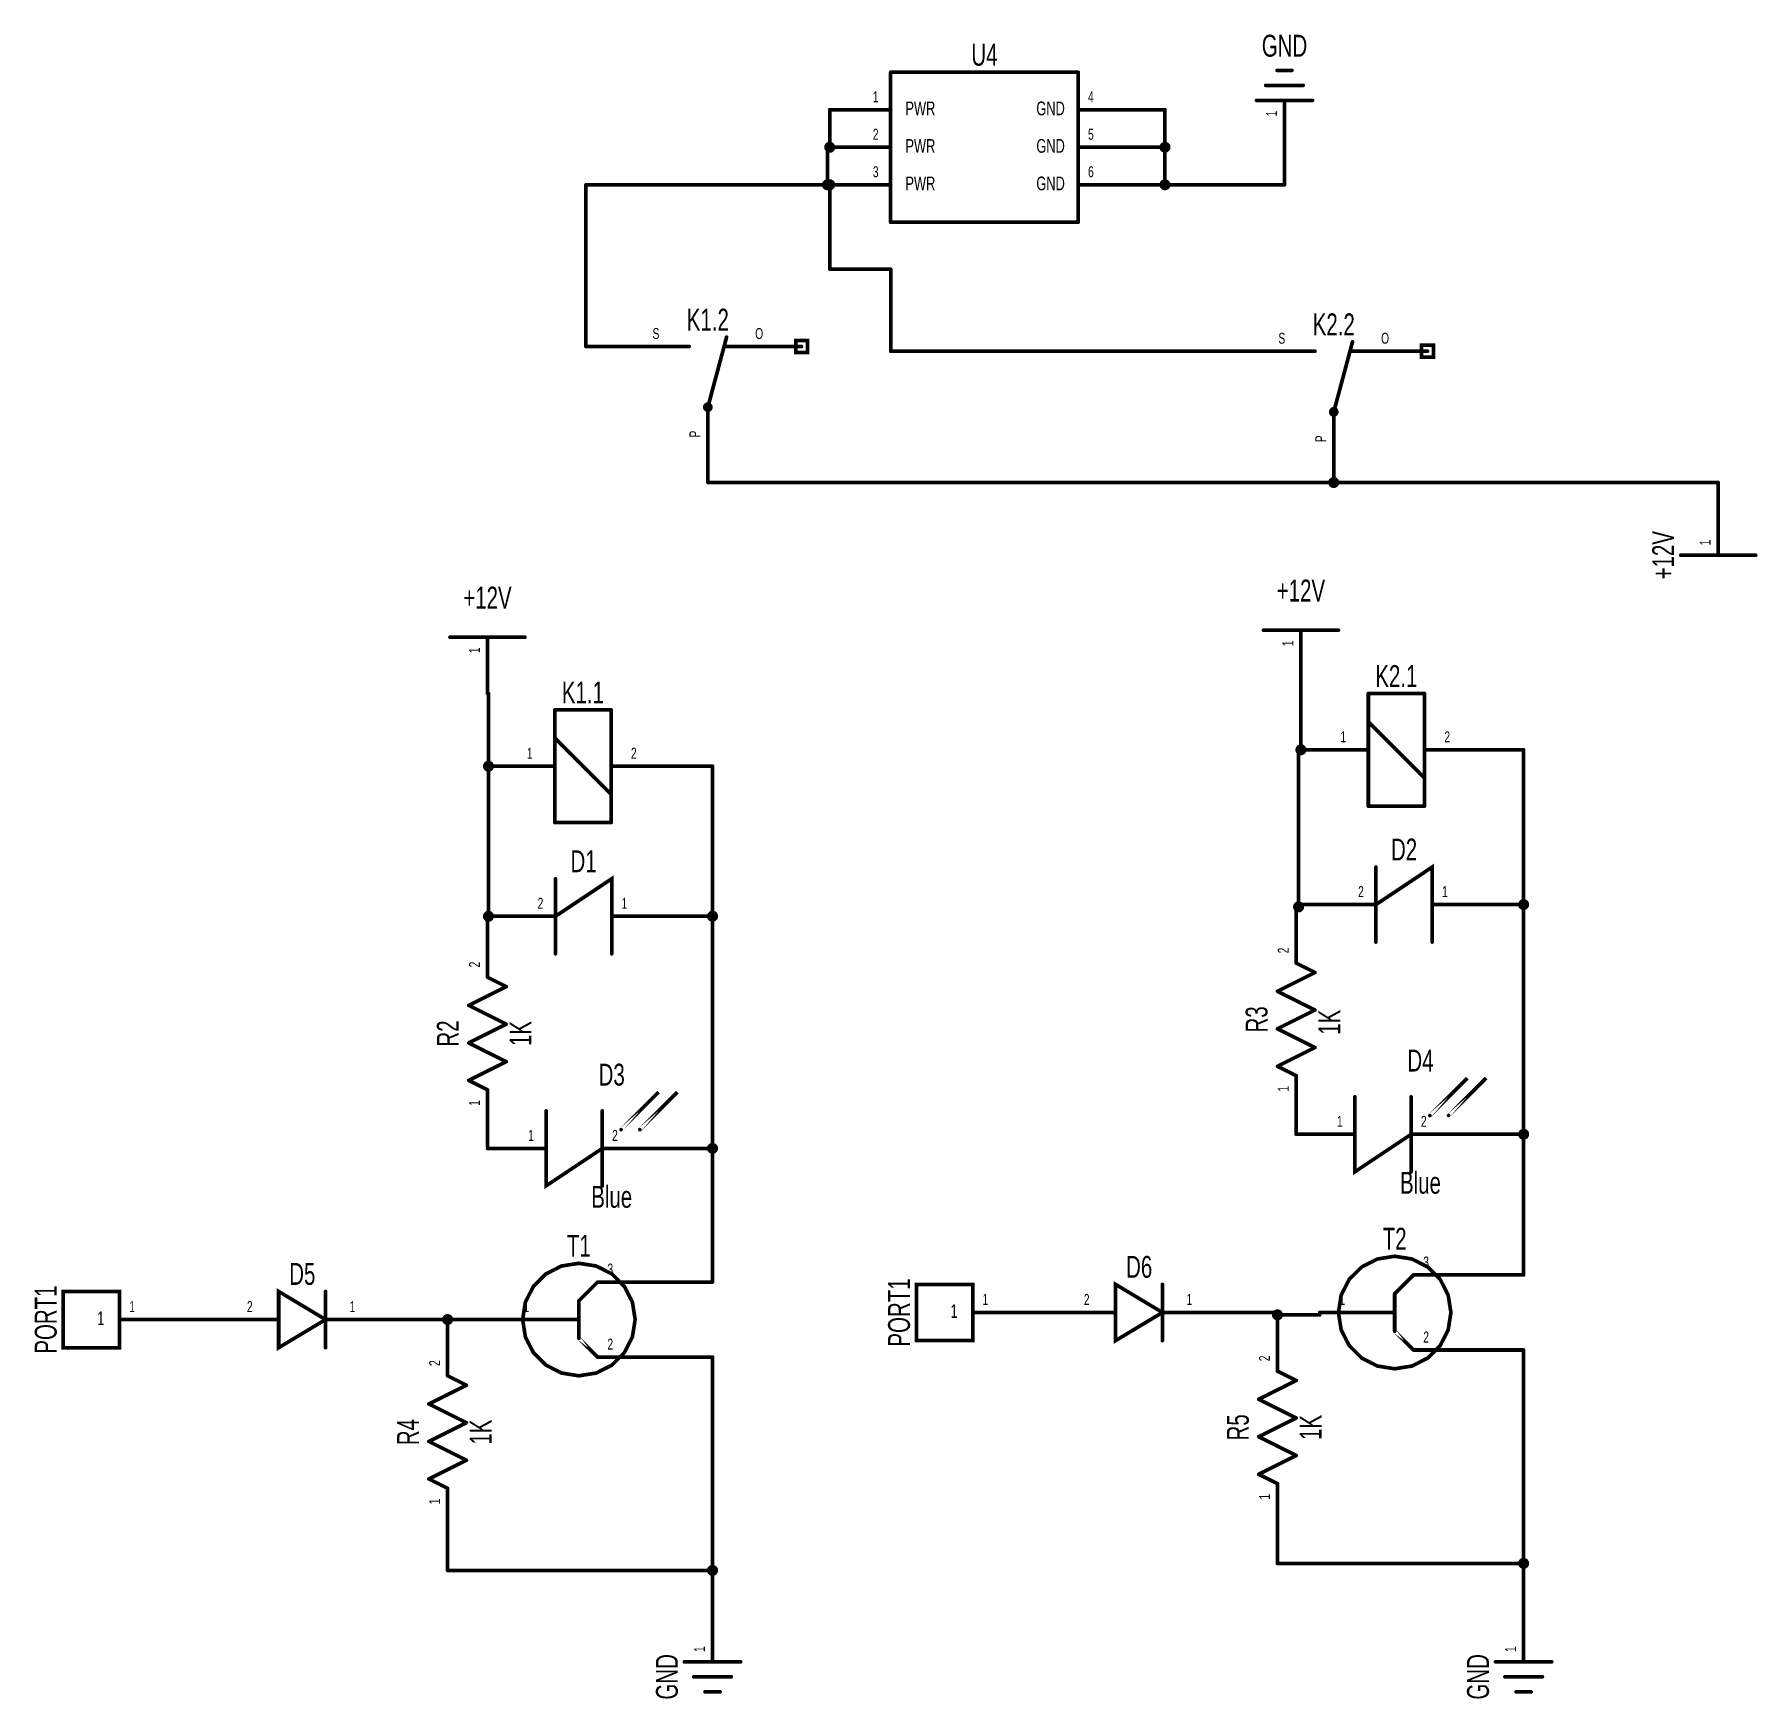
# Model space of a CAD drawing. Extents: x -3.3 to 8.2, y -1.8 to 6.3.
# Drawn here: x -0.077 to 4.518, y 0.001 to 4.438 of the extents above; entities that cross this region are included whole.
import ezdxf
from ezdxf.enums import TextEntityAlignment as Align

# ---------------------------------------------------------------- set-up
doc = ezdxf.new("R2010")
doc.units = 0
for name, color, linetype in [('Element', 253, 'CONTINUOUS'), ('Net', 50, 'CONTINUOUS'), ('Pin', 50, 'CONTINUOUS')]:
    doc.layers.add(name, color=color, linetype=linetype)

msp = doc.modelspace()

# ---------------------------------------------------------------- texts
at = {"layer": 'Element', "width": 0.7}
for s, p in [('U4', (2.4563, 4.337)), ('GND', (3.2565, 4.361)), ('K1.2', (1.7188, 3.6307)), ('K2.2', (3.3878, 3.6182)), ('+12V', (1.1312, 2.8896)), ('+12V', (3.3002, 2.9084)), ('K2.1', (3.5547, 2.6805)), ('K1.1', (1.3858, 2.6368)), ('D1', (1.3875, 2.1867)), ('D2', (3.5753, 2.218)), ('D4', (3.619, 1.6554)), ('D3', (1.4625, 1.6179)), ('T2', (3.5502, 1.1804)), ('T1', (1.375, 1.1616)), ('D5', (0.6375, 1.0866)), ('D6', (2.8689, 1.1054))]:
    msp.add_text(s, height=0.0583, dxfattribs=at).set_placement(p, align=Align.BOTTOM_CENTER)
for s, p in [('+12V', (4.3128, 3.0493)), ('R3', (3.2287, 1.8118)), ('R2', (1.0722, 1.7742)), ('PORT1', (2.2752, 1.0304)), ('PORT1', (0, 1.0116)), ('R4', (0.9659, 0.7116)), ('R5', (3.1787, 0.7241)), ('GND', (1.6563, 0.0591)), ('GND', (3.819, 0.0591))]:
    msp.add_text(s, height=0.0583, rotation=90, dxfattribs=at).set_placement(p, align=Align.BOTTOM_CENTER)
for s, p in [('1K', (1.1903, 1.7742)), ('1K ', (3.3468, 1.8118)), ('1K', (1.084, 0.7116)), ('1K', (3.2968, 0.7241))]:
    msp.add_text(s, height=0.0583, rotation=90, dxfattribs=at).set_placement(p, align=Align.TOP_CENTER)
for p in [(3.619, 1.4054), (1.4625, 1.3679)]:
    msp.add_text('Blue', height=0.0583, dxfattribs=at).set_placement(p, align=Align.TOP_CENTER)
at = {"layer": 'Pin', "width": 0.7}
for s, height, p in [('1', 0.0292, (2.1588, 4.2862)), ('4', 0.0292, (2.7326, 4.2862)), ('PWR', 0.0365, (2.2457, 4.2588)), ('GND', 0.0365, (2.5948, 4.2588)), ('2', 0.0292, (2.1588, 4.1862)), ('5', 0.0292, (2.7326, 4.1862)), ('PWR', 0.0365, (2.2457, 4.1588)), ('GND', 0.0365, (2.5948, 4.1588)), ('3', 0.0292, (2.1588, 4.0862)), ('PWR', 0.0365, (2.2457, 4.0588)), ('GND', 0.0365, (2.5948, 4.0588)), ('6', 0.0292, (2.7326, 4.0862)), ('S', 0.0292, (1.5713, 3.6549)), ('O', 0.0292, (1.8451, 3.6549)), ('S', 0.0292, (3.2402, 3.6424)), ('O', 0.0292, (3.514, 3.6424)), ('1', 0.0292, (3.4054, 2.5798)), ('2', 0.0292, (3.6828, 2.5798)), ('1', 0.0292, (1.2364, 2.536)), ('2', 0.0292, (1.5138, 2.536)), ('2', 0.0292, (3.4527, 2.1672)), ('1', 0.0292, (3.6765, 2.1672)), ('2', 0.0292, (1.265, 2.136)), ('1', 0.0292, (1.4888, 2.136)), ('1', 0.0292, (1.2399, 1.5171)), ('2', 0.0292, (1.4637, 1.5171)), ('1', 0.0292, (3.3964, 1.5546)), ('2', 0.0292, (3.6202, 1.5546)), ('3', 0.0292, (1.4512, 1.1608)), ('3', 0.0292, (3.6265, 1.1796)), ('1', 0.0292, (0.1761, 1.0608)), ('2', 0.0292, (0.4899, 1.0608)), ('1', 0.0292, (0.7637, 1.0608)), ('1', 0.0292, (1.2274, 1.0608)), ('1', 0.0292, (2.4514, 1.0796)), ('2', 0.0292, (2.7214, 1.0796)), ('1', 0.0292, (2.9952, 1.0796)), ('1', 0.0292, (3.4026, 1.0796)), ('1', 0.0365, (0.0908, 1.0335)), ('1', 0.0365, (2.3661, 1.0523)), ('2', 0.0292, (3.6265, 0.9796)), ('2', 0.0292, (1.4512, 0.9608))]:
    msp.add_text(s, height=height, dxfattribs=at).set_placement(p, align=Align.TOP_LEFT)
for s, p in [('1', (3.2072, 4.2193)), ('P', (1.6696, 3.363)), ('P', (3.3385, 3.3505)), ('1', (4.3636, 3.0756)), ('1', (3.251, 2.8067)), ('1', (1.082, 2.7879)), ('2', (3.2385, 1.988)), ('2', (1.082, 1.9505)), ('1', (3.2385, 1.6191)), ('1', (1.082, 1.5816)), ('2', (0.9758, 0.8879)), ('2', (3.1885, 0.9004)), ('1', (0.9758, 0.519)), ('1', (3.1885, 0.5315)), ('1', (1.6821, 0.1253)), ('1', (3.8448, 0.1253))]:
    msp.add_text(s, height=0.0292, rotation=90, dxfattribs=at).set_placement(p, align=Align.TOP_LEFT)

# ---------------------------------------------------------------- linework, layer by layer
at = {"layer": 'Element', "linetype": 'CONTINUOUS'}
for points, const_width in [([(2.2063, 4.337), (2.2063, 3.937)], 0.0098), ([(2.7063, 4.337), (2.2063, 4.337)], 0.0098), ([(2.7063, 3.937), (2.7063, 4.337)], 0.0098), ([(3.2765, 4.342), (3.2365, 4.342)], 0.0098), ([(3.3065, 4.302), (3.2065, 4.302)], 0.0098), ([(3.3315, 4.262), (3.1815, 4.262)], 0.0098), ([(2.2063, 3.937), (2.7063, 3.937)], 0.0098), ([(1.7188, 3.4439), (1.7688, 3.6307)], 0.01), ([(1.6688, 3.6057), (1.6188, 3.6057)], 0.0098), ([(1.7688, 3.6057), (1.8188, 3.6057)], 0.0098), ([(3.3378, 3.5932), (3.2878, 3.5932)], 0.0098), ([(3.3878, 3.4314), (3.4378, 3.6182)], 0.01), ([(3.4378, 3.5932), (3.4878, 3.5932)], 0.0098), ([(1.7138, 3.4439), (1.7141, 3.4424), (1.7148, 3.441), (1.7159, 3.4399), (1.7173, 3.4392), (1.7188, 3.4389), (1.7204, 3.4392), (1.7218, 3.4399), (1.7229, 3.441), (1.7236, 3.4424), (1.7238, 3.4439), (1.7236, 3.4455), (1.7229, 3.4469), (1.7218, 3.448), (1.7204, 3.4487), (1.7188, 3.4489), (1.7173, 3.4487), (1.7159, 3.448), (1.7148, 3.4469), (1.7141, 3.4455), (1.7138, 3.4439)], 0.016), ([(1.7188, 3.4439), (1.7188, 3.3939)], 0.01), ([(3.3828, 3.4314), (3.383, 3.4299), (3.3837, 3.4285), (3.3848, 3.4274), (3.3862, 3.4267), (3.3878, 3.4264), (3.3893, 3.4267), (3.3907, 3.4274), (3.3918, 3.4285), (3.3925, 3.4299), (3.3928, 3.4314), (3.3925, 3.433), (3.3918, 3.4344), (3.3907, 3.4355), (3.3893, 3.4362), (3.3878, 3.4364), (3.3862, 3.4362), (3.3848, 3.4355), (3.3837, 3.4344), (3.383, 3.433), (3.3828, 3.4314)], 0.016), ([(3.3878, 3.4314), (3.3878, 3.3814)], 0.01), ([(4.5128, 3.0493), (4.3128, 3.0493)], 0.0098), ([(3.2002, 2.8493), (3.4002, 2.8493)], 0.0098), ([(1.0312, 2.8306), (1.2312, 2.8306)], 0.0098), ([(3.6299, 2.6805), (3.4799, 2.6805)], 0.01), ([(3.4799, 2.6805), (3.4799, 2.6055)], 0.01), ([(3.6299, 2.5305), (3.6299, 2.6805)], 0.01), ([(1.461, 2.6368), (1.311, 2.6368)], 0.01), ([(1.311, 2.6368), (1.311, 2.5618)], 0.01), ([(1.461, 2.4868), (1.461, 2.6368)], 0.01), ([(3.6299, 2.4555), (3.4799, 2.6055)], 0.01), ([(3.4799, 2.6055), (3.4799, 2.5305)], 0.01), ([(1.461, 2.4118), (1.311, 2.5618)], 0.01), ([(1.311, 2.5618), (1.311, 2.4868)], 0.01), ([(3.4549, 2.5305), (3.4799, 2.5305)], 0.01), ([(3.4799, 2.5305), (3.4799, 2.3805)], 0.01), ([(3.6549, 2.5305), (3.6299, 2.5305)], 0.01), ([(3.6299, 2.4555), (3.6299, 2.5305)], 0.01), ([(1.286, 2.4868), (1.311, 2.4868)], 0.01), ([(1.311, 2.4868), (1.311, 2.3368)], 0.01), ([(1.486, 2.4868), (1.461, 2.4868)], 0.01), ([(1.461, 2.4118), (1.461, 2.4868)], 0.01), ([(3.6299, 2.3805), (3.6299, 2.4555)], 0.01), ([(1.461, 2.3368), (1.461, 2.4118)], 0.01), ([(3.4799, 2.3805), (3.6299, 2.3805)], 0.01), ([(1.311, 2.3368), (1.461, 2.3368)], 0.01), ([(3.6503, 2.018), (3.6503, 2.218), (3.5003, 2.118), (3.5003, 2.118)], 0.0098), ([(3.5003, 2.218), (3.5003, 2.018)], 0.0098), ([(1.4625, 1.9867), (1.4625, 2.1867), (1.3125, 2.0867), (1.3125, 2.0867)], 0.0098), ([(1.3125, 2.1867), (1.3125, 1.9867)], 0.0098), ([(3.2377, 1.8868), (3.3377, 1.9368)], 0.0098), ([(3.3377, 1.9368), (3.2877, 1.9618)], 0.0098), ([(1.0812, 1.8492), (1.1812, 1.8992)], 0.0098), ([(1.1812, 1.8992), (1.1312, 1.9242)], 0.0098), ([(3.3377, 1.8368), (3.2377, 1.8868)], 0.0098), ([(1.1812, 1.7992), (1.0812, 1.8492)], 0.0098), ([(3.2377, 1.7868), (3.3377, 1.8368)], 0.0098), ([(1.0812, 1.7492), (1.1812, 1.7992)], 0.0098), ([(1.1812, 1.6992), (1.0812, 1.7492)], 0.0098), ([(3.3377, 1.7368), (3.2377, 1.7868)], 0.0098), ([(1.0812, 1.6492), (1.1812, 1.6992)], 0.0098), ([(3.2377, 1.6868), (3.3377, 1.7368)], 0.0098), ([(1.1312, 1.6242), (1.0812, 1.6492)], 0.0098), ([(3.2877, 1.6618), (3.2377, 1.6868)], 0.0098), ([(3.644, 1.5554), (3.744, 1.6554), (3.644, 1.5554)], 0.0098), ([(3.694, 1.5554), (3.794, 1.6554), (3.694, 1.5554)], 0.0098), ([(1.4875, 1.5179), (1.5875, 1.6179), (1.4875, 1.5179)], 0.0098), ([(1.5375, 1.5179), (1.6375, 1.6179), (1.5375, 1.5179)], 0.0098), ([(3.444, 1.6054), (3.444, 1.4054), (3.594, 1.5054), (3.594, 1.5054)], 0.0098), ([(3.594, 1.6054), (3.594, 1.4054)], 0.0098), ([(1.2875, 1.5679), (1.2875, 1.3679), (1.4375, 1.4679), (1.4375, 1.4679)], 0.0098), ([(1.4375, 1.5679), (1.4375, 1.3679)], 0.0098), ([(1.225, 1.0116), (1.2323, 0.9653), (1.2536, 0.9235), (1.2868, 0.8903), (1.3286, 0.869), (1.375, 0.8616), (1.4213, 0.869), (1.4632, 0.8903), (1.4963, 0.9235), (1.5177, 0.9653), (1.525, 1.0116), (1.5177, 1.058), (1.4963, 1.0998), (1.4632, 1.133), (1.4213, 1.1543), (1.375, 1.1616), (1.3286, 1.1543), (1.2868, 1.133), (1.2536, 1.0998), (1.2323, 1.058), (1.225, 1.0116)], 0.0098), ([(3.4002, 1.0304), (3.4076, 0.984), (3.4289, 0.9422), (3.4621, 0.909), (3.5039, 0.8877), (3.5502, 0.8804), (3.5966, 0.8877), (3.6384, 0.909), (3.6716, 0.9422), (3.6929, 0.984), (3.7002, 1.0304), (3.6929, 1.0767), (3.6716, 1.1186), (3.6384, 1.1517), (3.5966, 1.173), (3.5502, 1.1804), (3.5039, 1.173), (3.4621, 1.1517), (3.4289, 1.1186), (3.4076, 1.0767), (3.4002, 1.0304)], 0.0098), ([(1.375, 1.0616), (1.425, 1.1116)], 0.0098), ([(2.4251, 1.1054), (2.2752, 1.1054), (2.2752, 0.9554), (2.4251, 0.9554), (2.4251, 1.1054)], 0.0098), ([(2.9309, 1.0304), (2.8059, 1.1054), (2.8059, 0.9554), (2.9309, 1.0304)], 0.0098), ([(2.9309, 0.9554), (2.9309, 1.1054)], 0.0098), ([(3.5502, 1.0804), (3.6002, 1.1304)], 0.0098), ([(0.1499, 1.0866), (0, 1.0866), (0, 0.9366), (0.1499, 0.9366), (0.1499, 1.0866)], 0.0098), ([(0.6995, 1.0116), (0.5745, 1.0866), (0.5745, 0.9366), (0.6995, 1.0116)], 0.0098), ([(0.6995, 0.9366), (0.6995, 1.0866)], 0.0098), ([(1.375, 1.0616), (1.375, 0.9616)], 0.0098), ([(3.5502, 1.0804), (3.5502, 0.9804)], 0.0098), ([(0.5375, 1.0116), (0.5745, 1.0116)], 0.0098), ([(0.6995, 1.0116), (0.7375, 1.0116)], 0.0098), ([(1.275, 1.0116), (1.375, 1.0116)], 0.0098), ([(2.7689, 1.0304), (2.8059, 1.0304)], 0.0098), ([(2.9309, 1.0304), (2.9689, 1.0304)], 0.0098), ([(3.4502, 1.0304), (3.5502, 1.0304)], 0.0098), ([(1.375, 0.9616), (1.425, 0.9116), (1.375, 0.9616)], 0.0098), ([(3.5502, 0.9804), (3.6002, 0.9304), (3.5502, 0.9804)], 0.0098), ([(3.2877, 0.8491), (3.2377, 0.8741)], 0.0098), ([(0.975, 0.7866), (1.075, 0.8366)], 0.0098), ([(1.075, 0.8366), (1.025, 0.8616)], 0.0098), ([(3.1877, 0.7991), (3.2877, 0.8491)], 0.0098), ([(1.075, 0.7366), (0.975, 0.7866)], 0.0098), ([(3.2877, 0.7491), (3.1877, 0.7991)], 0.0098), ([(0.975, 0.6866), (1.075, 0.7366)], 0.0098), ([(3.1877, 0.6991), (3.2877, 0.7491)], 0.0098), ([(1.075, 0.6366), (0.975, 0.6866)], 0.0098), ([(3.2877, 0.6491), (3.1877, 0.6991)], 0.0098), ([(3.1877, 0.5991), (3.2877, 0.6491)], 0.0098), ([(0.975, 0.5866), (1.075, 0.6366)], 0.0098), ([(3.2377, 0.5741), (3.1877, 0.5991)], 0.0098), ([(1.025, 0.5616), (0.975, 0.5866)], 0.0098), ([(1.6563, 0.0991), (1.8063, 0.0991)], 0.0098), ([(3.819, 0.0991), (3.969, 0.0991)], 0.0098), ([(1.6813, 0.0591), (1.7813, 0.0591)], 0.0098), ([(3.844, 0.0591), (3.944, 0.0591)], 0.0098), ([(1.7113, 0.0191), (1.7513, 0.0191)], 0.0098), ([(3.874, 0.0191), (3.914, 0.0191)], 0.0098)]:
    msp.add_lwpolyline(points, dxfattribs=dict(at, const_width=const_width))
for points, const_width in [([(2.2039, 4.337, 1), (2.2088, 4.337, 1), (2.2039, 4.337, 1)], 0.0049), ([(2.2039, 4.337, 1), (2.2088, 4.337, 1), (2.2039, 4.337, 1)], 0.0049), ([(2.7039, 4.337, 1), (2.7088, 4.337, 1), (2.7039, 4.337, 1)], 0.0049), ([(2.7039, 4.337, 1), (2.7088, 4.337, 1), (2.7039, 4.337, 1)], 0.0049), ([(3.234, 4.342, 1), (3.2389, 4.342, 1), (3.234, 4.342, 1)], 0.0049), ([(3.274, 4.342, 1), (3.2789, 4.342, 1), (3.274, 4.342, 1)], 0.0049), ([(3.204, 4.302, 1), (3.2089, 4.302, 1), (3.204, 4.302, 1)], 0.0049), ([(3.304, 4.302, 1), (3.3089, 4.302, 1), (3.304, 4.302, 1)], 0.0049), ([(3.179, 4.262, 1), (3.1839, 4.262, 1), (3.179, 4.262, 1)], 0.0049), ([(3.329, 4.262, 1), (3.3339, 4.262, 1), (3.329, 4.262, 1)], 0.0049), ([(2.2039, 3.937, 1), (2.2088, 3.937, 1), (2.2039, 3.937, 1)], 0.0049), ([(2.2039, 3.937, 1), (2.2088, 3.937, 1), (2.2039, 3.937, 1)], 0.0049), ([(2.7039, 3.937, 1), (2.7088, 3.937, 1), (2.7039, 3.937, 1)], 0.0049), ([(2.7039, 3.937, 1), (2.7088, 3.937, 1), (2.7039, 3.937, 1)], 0.0049), ([(1.7663, 3.6307, 1), (1.7713, 3.6307, 1), (1.7663, 3.6307, 1)], 0.005), ([(1.6164, 3.6057, 1), (1.6213, 3.6057, 1), (1.6164, 3.6057, 1)], 0.0049), ([(1.6664, 3.6057, 1), (1.6713, 3.6057, 1), (1.6664, 3.6057, 1)], 0.0049), ([(1.7664, 3.6057, 1), (1.7713, 3.6057, 1), (1.7664, 3.6057, 1)], 0.0049), ([(1.8164, 3.6057, 1), (1.8213, 3.6057, 1), (1.8164, 3.6057, 1)], 0.0049), ([(3.2853, 3.5932, 1), (3.2902, 3.5932, 1), (3.2853, 3.5932, 1)], 0.0049), ([(3.3353, 3.5932, 1), (3.3402, 3.5932, 1), (3.3353, 3.5932, 1)], 0.0049), ([(3.4353, 3.6182, 1), (3.4403, 3.6182, 1), (3.4353, 3.6182, 1)], 0.005), ([(3.4353, 3.5932, 1), (3.4402, 3.5932, 1), (3.4353, 3.5932, 1)], 0.0049), ([(3.4853, 3.5932, 1), (3.4902, 3.5932, 1), (3.4853, 3.5932, 1)], 0.0049), ([(1.7098, 3.4439, 1), (1.7178, 3.4439, 1), (1.7098, 3.4439, 1)], 0.008), ([(1.7163, 3.4439, 1), (1.7213, 3.4439, 1), (1.7163, 3.4439, 1)], 0.005), ([(1.7163, 3.4439, 1), (1.7213, 3.4439, 1), (1.7163, 3.4439, 1)], 0.005), ([(3.3788, 3.4314, 1), (3.3868, 3.4314, 1), (3.3788, 3.4314, 1)], 0.008), ([(3.3853, 3.4314, 1), (3.3903, 3.4314, 1), (3.3853, 3.4314, 1)], 0.005), ([(3.3853, 3.4314, 1), (3.3903, 3.4314, 1), (3.3853, 3.4314, 1)], 0.005), ([(1.7163, 3.3939, 1), (1.7213, 3.3939, 1), (1.7163, 3.3939, 1)], 0.005), ([(3.3853, 3.3814, 1), (3.3903, 3.3814, 1), (3.3853, 3.3814, 1)], 0.005), ([(4.3104, 3.0493, 1), (4.3153, 3.0493, 1), (4.3104, 3.0493, 1)], 0.0049), ([(4.5104, 3.0493, 1), (4.5153, 3.0493, 1), (4.5104, 3.0493, 1)], 0.0049), ([(3.1978, 2.8493, 1), (3.2027, 2.8493, 1), (3.1978, 2.8493, 1)], 0.0049), ([(3.3978, 2.8493, 1), (3.4027, 2.8493, 1), (3.3978, 2.8493, 1)], 0.0049), ([(1.0288, 2.8306, 1), (1.0337, 2.8306, 1), (1.0288, 2.8306, 1)], 0.0049), ([(1.2288, 2.8306, 1), (1.2337, 2.8306, 1), (1.2288, 2.8306, 1)], 0.0049), ([(3.4774, 2.6805, 1), (3.4824, 2.6805, 1), (3.4774, 2.6805, 1)], 0.005), ([(3.4774, 2.6805, 1), (3.4824, 2.6805, 1), (3.4774, 2.6805, 1)], 0.005), ([(3.6274, 2.6805, 1), (3.6324, 2.6805, 1), (3.6274, 2.6805, 1)], 0.005), ([(3.6274, 2.6805, 1), (3.6324, 2.6805, 1), (3.6274, 2.6805, 1)], 0.005), ([(1.3085, 2.6368, 1), (1.3135, 2.6368, 1), (1.3085, 2.6368, 1)], 0.005), ([(1.3085, 2.6368, 1), (1.3135, 2.6368, 1), (1.3085, 2.6368, 1)], 0.005), ([(1.4585, 2.6368, 1), (1.4635, 2.6368, 1), (1.4585, 2.6368, 1)], 0.005), ([(1.4585, 2.6368, 1), (1.4635, 2.6368, 1), (1.4585, 2.6368, 1)], 0.005), ([(3.4774, 2.6055, 1), (3.4824, 2.6055, 1), (3.4774, 2.6055, 1)], 0.005), ([(3.4774, 2.6055, 1), (3.4824, 2.6055, 1), (3.4774, 2.6055, 1)], 0.005), ([(3.4774, 2.6055, 1), (3.4824, 2.6055, 1), (3.4774, 2.6055, 1)], 0.005), ([(1.3085, 2.5618, 1), (1.3135, 2.5618, 1), (1.3085, 2.5618, 1)], 0.005), ([(1.3085, 2.5618, 1), (1.3135, 2.5618, 1), (1.3085, 2.5618, 1)], 0.005), ([(1.3085, 2.5618, 1), (1.3135, 2.5618, 1), (1.3085, 2.5618, 1)], 0.005), ([(3.4524, 2.5305, 1), (3.4574, 2.5305, 1), (3.4524, 2.5305, 1)], 0.005), ([(3.4774, 2.5305, 1), (3.4824, 2.5305, 1), (3.4774, 2.5305, 1)], 0.005), ([(3.4774, 2.5305, 1), (3.4824, 2.5305, 1), (3.4774, 2.5305, 1)], 0.005), ([(3.4774, 2.5305, 1), (3.4824, 2.5305, 1), (3.4774, 2.5305, 1)], 0.005), ([(3.6274, 2.5305, 1), (3.6324, 2.5305, 1), (3.6274, 2.5305, 1)], 0.005), ([(3.6274, 2.5305, 1), (3.6324, 2.5305, 1), (3.6274, 2.5305, 1)], 0.005), ([(3.6274, 2.5305, 1), (3.6324, 2.5305, 1), (3.6274, 2.5305, 1)], 0.005), ([(3.6524, 2.5305, 1), (3.6574, 2.5305, 1), (3.6524, 2.5305, 1)], 0.005), ([(1.2835, 2.4868, 1), (1.2885, 2.4868, 1), (1.2835, 2.4868, 1)], 0.005), ([(1.3085, 2.4868, 1), (1.3135, 2.4868, 1), (1.3085, 2.4868, 1)], 0.005), ([(1.3085, 2.4868, 1), (1.3135, 2.4868, 1), (1.3085, 2.4868, 1)], 0.005), ([(1.3085, 2.4868, 1), (1.3135, 2.4868, 1), (1.3085, 2.4868, 1)], 0.005), ([(1.4585, 2.4868, 1), (1.4635, 2.4868, 1), (1.4585, 2.4868, 1)], 0.005), ([(1.4585, 2.4868, 1), (1.4635, 2.4868, 1), (1.4585, 2.4868, 1)], 0.005), ([(1.4585, 2.4868, 1), (1.4635, 2.4868, 1), (1.4585, 2.4868, 1)], 0.005), ([(1.4835, 2.4868, 1), (1.4885, 2.4868, 1), (1.4835, 2.4868, 1)], 0.005), ([(3.6274, 2.4555, 1), (3.6324, 2.4555, 1), (3.6274, 2.4555, 1)], 0.005), ([(3.6274, 2.4555, 1), (3.6324, 2.4555, 1), (3.6274, 2.4555, 1)], 0.005), ([(3.6274, 2.4555, 1), (3.6324, 2.4555, 1), (3.6274, 2.4555, 1)], 0.005), ([(1.4585, 2.4118, 1), (1.4635, 2.4118, 1), (1.4585, 2.4118, 1)], 0.005), ([(1.4585, 2.4118, 1), (1.4635, 2.4118, 1), (1.4585, 2.4118, 1)], 0.005), ([(1.4585, 2.4118, 1), (1.4635, 2.4118, 1), (1.4585, 2.4118, 1)], 0.005), ([(3.4774, 2.3805, 1), (3.4824, 2.3805, 1), (3.4774, 2.3805, 1)], 0.005), ([(3.4774, 2.3805, 1), (3.4824, 2.3805, 1), (3.4774, 2.3805, 1)], 0.005), ([(3.6274, 2.3805, 1), (3.6324, 2.3805, 1), (3.6274, 2.3805, 1)], 0.005), ([(3.6274, 2.3805, 1), (3.6324, 2.3805, 1), (3.6274, 2.3805, 1)], 0.005), ([(1.3085, 2.3368, 1), (1.3135, 2.3368, 1), (1.3085, 2.3368, 1)], 0.005), ([(1.3085, 2.3368, 1), (1.3135, 2.3368, 1), (1.3085, 2.3368, 1)], 0.005), ([(1.4585, 2.3368, 1), (1.4635, 2.3368, 1), (1.4585, 2.3368, 1)], 0.005), ([(1.4585, 2.3368, 1), (1.4635, 2.3368, 1), (1.4585, 2.3368, 1)], 0.005), ([(3.4978, 2.218, 1), (3.5027, 2.218, 1), (3.4978, 2.218, 1)], 0.0049), ([(1.3101, 2.1867, 1), (1.315, 2.1867, 1), (1.3101, 2.1867, 1)], 0.0049), ([(3.4978, 2.118, 1), (3.5027, 2.118, 1), (3.4978, 2.118, 1)], 0.0049), ([(1.3101, 2.0867, 1), (1.315, 2.0867, 1), (1.3101, 2.0867, 1)], 0.0049), ([(3.4978, 2.018, 1), (3.5027, 2.018, 1), (3.4978, 2.018, 1)], 0.0049), ([(3.6478, 2.018, 1), (3.6527, 2.018, 1), (3.6478, 2.018, 1)], 0.0049), ([(1.3101, 1.9867, 1), (1.315, 1.9867, 1), (1.3101, 1.9867, 1)], 0.0049), ([(1.4601, 1.9867, 1), (1.465, 1.9867, 1), (1.4601, 1.9867, 1)], 0.0049), ([(3.2853, 1.9618, 1), (3.2902, 1.9618, 1), (3.2853, 1.9618, 1)], 0.0049), ([(3.3353, 1.9368, 1), (3.3402, 1.9368, 1), (3.3353, 1.9368, 1)], 0.0049), ([(3.3353, 1.9368, 1), (3.3402, 1.9368, 1), (3.3353, 1.9368, 1)], 0.0049), ([(1.1288, 1.9242, 1), (1.1337, 1.9242, 1), (1.1288, 1.9242, 1)], 0.0049), ([(1.1788, 1.8992, 1), (1.1837, 1.8992, 1), (1.1788, 1.8992, 1)], 0.0049), ([(1.1788, 1.8992, 1), (1.1837, 1.8992, 1), (1.1788, 1.8992, 1)], 0.0049), ([(3.2353, 1.8868, 1), (3.2402, 1.8868, 1), (3.2353, 1.8868, 1)], 0.0049), ([(3.2353, 1.8868, 1), (3.2402, 1.8868, 1), (3.2353, 1.8868, 1)], 0.0049), ([(1.0788, 1.8492, 1), (1.0837, 1.8492, 1), (1.0788, 1.8492, 1)], 0.0049), ([(1.0788, 1.8492, 1), (1.0837, 1.8492, 1), (1.0788, 1.8492, 1)], 0.0049), ([(3.3353, 1.8368, 1), (3.3402, 1.8368, 1), (3.3353, 1.8368, 1)], 0.0049), ([(3.3353, 1.8368, 1), (3.3402, 1.8368, 1), (3.3353, 1.8368, 1)], 0.0049), ([(1.1788, 1.7992, 1), (1.1837, 1.7992, 1), (1.1788, 1.7992, 1)], 0.0049), ([(1.1788, 1.7992, 1), (1.1837, 1.7992, 1), (1.1788, 1.7992, 1)], 0.0049), ([(1.0788, 1.7492, 1), (1.0837, 1.7492, 1), (1.0788, 1.7492, 1)], 0.0049), ([(1.0788, 1.7492, 1), (1.0837, 1.7492, 1), (1.0788, 1.7492, 1)], 0.0049), ([(3.2353, 1.7868, 1), (3.2402, 1.7868, 1), (3.2353, 1.7868, 1)], 0.0049), ([(3.2353, 1.7868, 1), (3.2402, 1.7868, 1), (3.2353, 1.7868, 1)], 0.0049), ([(1.1788, 1.6992, 1), (1.1837, 1.6992, 1), (1.1788, 1.6992, 1)], 0.0049), ([(1.1788, 1.6992, 1), (1.1837, 1.6992, 1), (1.1788, 1.6992, 1)], 0.0049), ([(3.3353, 1.7368, 1), (3.3402, 1.7368, 1), (3.3353, 1.7368, 1)], 0.0049), ([(3.3353, 1.7368, 1), (3.3402, 1.7368, 1), (3.3353, 1.7368, 1)], 0.0049), ([(1.0788, 1.6492, 1), (1.0837, 1.6492, 1), (1.0788, 1.6492, 1)], 0.0049), ([(1.0788, 1.6492, 1), (1.0837, 1.6492, 1), (1.0788, 1.6492, 1)], 0.0049), ([(3.2353, 1.6868, 1), (3.2402, 1.6868, 1), (3.2353, 1.6868, 1)], 0.0049), ([(3.2353, 1.6868, 1), (3.2402, 1.6868, 1), (3.2353, 1.6868, 1)], 0.0049), ([(3.2853, 1.6618, 1), (3.2902, 1.6618, 1), (3.2853, 1.6618, 1)], 0.0049), ([(1.1288, 1.6242, 1), (1.1337, 1.6242, 1), (1.1288, 1.6242, 1)], 0.0049), ([(3.4415, 1.6054, 1), (3.4464, 1.6054, 1), (3.4415, 1.6054, 1)], 0.0049), ([(3.5915, 1.6054, 1), (3.5964, 1.6054, 1), (3.5915, 1.6054, 1)], 0.0049), ([(1.285, 1.5679, 1), (1.2899, 1.5679, 1), (1.285, 1.5679, 1)], 0.0049), ([(1.435, 1.5679, 1), (1.4399, 1.5679, 1), (1.435, 1.5679, 1)], 0.0049), ([(1.485, 1.5179, 1), (1.4899, 1.5179, 1), (1.485, 1.5179, 1)], 0.0049), ([(1.535, 1.5179, 1), (1.5399, 1.5179, 1), (1.535, 1.5179, 1)], 0.0049), ([(3.6415, 1.5554, 1), (3.6464, 1.5554, 1), (3.6415, 1.5554, 1)], 0.0049), ([(3.6915, 1.5554, 1), (3.6964, 1.5554, 1), (3.6915, 1.5554, 1)], 0.0049), ([(1.435, 1.4679, 1), (1.4399, 1.4679, 1), (1.435, 1.4679, 1)], 0.0049), ([(3.5915, 1.5054, 1), (3.5964, 1.5054, 1), (3.5915, 1.5054, 1)], 0.0049), ([(3.5915, 1.4054, 1), (3.5964, 1.4054, 1), (3.5915, 1.4054, 1)], 0.0049), ([(1.435, 1.3679, 1), (1.4399, 1.3679, 1), (1.435, 1.3679, 1)], 0.0049), ([(1.4225, 1.1116, 1), (1.4275, 1.1116, 1), (1.4225, 1.1116, 1)], 0.0049), ([(2.9285, 1.1054, 1), (2.9334, 1.1054, 1), (2.9285, 1.1054, 1)], 0.0049), ([(3.5978, 1.1304, 1), (3.6027, 1.1304, 1), (3.5978, 1.1304, 1)], 0.0049), ([(0.697, 1.0866, 1), (0.7019, 1.0866, 1), (0.697, 1.0866, 1)], 0.0049), ([(1.3725, 1.0616, 1), (1.3775, 1.0616, 1), (1.3725, 1.0616, 1)], 0.0049), ([(1.3725, 1.0616, 1), (1.3775, 1.0616, 1), (1.3725, 1.0616, 1)], 0.0049), ([(3.5478, 1.0804, 1), (3.5527, 1.0804, 1), (3.5478, 1.0804, 1)], 0.0049), ([(3.5478, 1.0804, 1), (3.5527, 1.0804, 1), (3.5478, 1.0804, 1)], 0.0049), ([(0.535, 1.0116, 1), (0.5399, 1.0116, 1), (0.535, 1.0116, 1)], 0.0049), ([(0.572, 1.0116, 1), (0.5769, 1.0116, 1), (0.572, 1.0116, 1)], 0.0049), ([(0.697, 1.0116, 1), (0.7019, 1.0116, 1), (0.697, 1.0116, 1)], 0.0049), ([(0.697, 1.0116, 1), (0.7019, 1.0116, 1), (0.697, 1.0116, 1)], 0.0049), ([(0.735, 1.0116, 1), (0.7399, 1.0116, 1), (0.735, 1.0116, 1)], 0.0049), ([(1.2225, 1.0116, 1), (1.2275, 1.0116, 1), (1.2225, 1.0116, 1)], 0.0049), ([(1.2725, 1.0116, 1), (1.2775, 1.0116, 1), (1.2725, 1.0116, 1)], 0.0049), ([(1.3725, 1.0116, 1), (1.3775, 1.0116, 1), (1.3725, 1.0116, 1)], 0.0049), ([(2.7665, 1.0304, 1), (2.7714, 1.0304, 1), (2.7665, 1.0304, 1)], 0.0049), ([(2.8035, 1.0304, 1), (2.8084, 1.0304, 1), (2.8035, 1.0304, 1)], 0.0049), ([(2.9285, 1.0304, 1), (2.9334, 1.0304, 1), (2.9285, 1.0304, 1)], 0.0049), ([(2.9285, 1.0304, 1), (2.9334, 1.0304, 1), (2.9285, 1.0304, 1)], 0.0049), ([(2.9665, 1.0304, 1), (2.9714, 1.0304, 1), (2.9665, 1.0304, 1)], 0.0049), ([(3.3978, 1.0304, 1), (3.4027, 1.0304, 1), (3.3978, 1.0304, 1)], 0.0049), ([(3.4478, 1.0304, 1), (3.4527, 1.0304, 1), (3.4478, 1.0304, 1)], 0.0049), ([(3.5478, 1.0304, 1), (3.5527, 1.0304, 1), (3.5478, 1.0304, 1)], 0.0049), ([(1.3725, 0.9616, 1), (1.3775, 0.9616, 1), (1.3725, 0.9616, 1)], 0.0049), ([(1.3725, 0.9616, 1), (1.3775, 0.9616, 1), (1.3725, 0.9616, 1)], 0.0049), ([(3.5478, 0.9804, 1), (3.5527, 0.9804, 1), (3.5478, 0.9804, 1)], 0.0049), ([(3.5478, 0.9804, 1), (3.5527, 0.9804, 1), (3.5478, 0.9804, 1)], 0.0049), ([(0.697, 0.9366, 1), (0.7019, 0.9366, 1), (0.697, 0.9366, 1)], 0.0049), ([(2.9285, 0.9554, 1), (2.9334, 0.9554, 1), (2.9285, 0.9554, 1)], 0.0049), ([(3.2352, 0.8741, 1), (3.2402, 0.8741, 1), (3.2352, 0.8741, 1)], 0.0049), ([(1.0225, 0.8616, 1), (1.0274, 0.8616, 1), (1.0225, 0.8616, 1)], 0.0049), ([(1.0725, 0.8366, 1), (1.0774, 0.8366, 1), (1.0725, 0.8366, 1)], 0.0049), ([(1.0725, 0.8366, 1), (1.0774, 0.8366, 1), (1.0725, 0.8366, 1)], 0.0049), ([(3.2852, 0.8491, 1), (3.2902, 0.8491, 1), (3.2852, 0.8491, 1)], 0.0049), ([(3.2852, 0.8491, 1), (3.2902, 0.8491, 1), (3.2852, 0.8491, 1)], 0.0049), ([(0.9725, 0.7866, 1), (0.9774, 0.7866, 1), (0.9725, 0.7866, 1)], 0.0049), ([(0.9725, 0.7866, 1), (0.9774, 0.7866, 1), (0.9725, 0.7866, 1)], 0.0049), ([(3.1852, 0.7991, 1), (3.1902, 0.7991, 1), (3.1852, 0.7991, 1)], 0.0049), ([(3.1852, 0.7991, 1), (3.1902, 0.7991, 1), (3.1852, 0.7991, 1)], 0.0049), ([(1.0725, 0.7366, 1), (1.0774, 0.7366, 1), (1.0725, 0.7366, 1)], 0.0049), ([(1.0725, 0.7366, 1), (1.0774, 0.7366, 1), (1.0725, 0.7366, 1)], 0.0049), ([(3.2852, 0.7491, 1), (3.2902, 0.7491, 1), (3.2852, 0.7491, 1)], 0.0049), ([(3.2852, 0.7491, 1), (3.2902, 0.7491, 1), (3.2852, 0.7491, 1)], 0.0049), ([(0.9725, 0.6866, 1), (0.9774, 0.6866, 1), (0.9725, 0.6866, 1)], 0.0049), ([(0.9725, 0.6866, 1), (0.9774, 0.6866, 1), (0.9725, 0.6866, 1)], 0.0049), ([(3.1852, 0.6991, 1), (3.1902, 0.6991, 1), (3.1852, 0.6991, 1)], 0.0049), ([(3.1852, 0.6991, 1), (3.1902, 0.6991, 1), (3.1852, 0.6991, 1)], 0.0049), ([(3.2852, 0.6491, 1), (3.2902, 0.6491, 1), (3.2852, 0.6491, 1)], 0.0049), ([(3.2852, 0.6491, 1), (3.2902, 0.6491, 1), (3.2852, 0.6491, 1)], 0.0049), ([(1.0725, 0.6366, 1), (1.0774, 0.6366, 1), (1.0725, 0.6366, 1)], 0.0049), ([(1.0725, 0.6366, 1), (1.0774, 0.6366, 1), (1.0725, 0.6366, 1)], 0.0049), ([(3.1852, 0.5991, 1), (3.1902, 0.5991, 1), (3.1852, 0.5991, 1)], 0.0049), ([(3.1852, 0.5991, 1), (3.1902, 0.5991, 1), (3.1852, 0.5991, 1)], 0.0049), ([(0.9725, 0.5866, 1), (0.9774, 0.5866, 1), (0.9725, 0.5866, 1)], 0.0049), ([(0.9725, 0.5866, 1), (0.9774, 0.5866, 1), (0.9725, 0.5866, 1)], 0.0049), ([(1.0225, 0.5616, 1), (1.0274, 0.5616, 1), (1.0225, 0.5616, 1)], 0.0049), ([(3.2352, 0.5741, 1), (3.2402, 0.5741, 1), (3.2352, 0.5741, 1)], 0.0049), ([(1.6538, 0.0991, 1), (1.6588, 0.0991, 1), (1.6538, 0.0991, 1)], 0.0049), ([(1.8038, 0.0991, 1), (1.8088, 0.0991, 1), (1.8038, 0.0991, 1)], 0.0049), ([(3.8166, 0.0991, 1), (3.8215, 0.0991, 1), (3.8166, 0.0991, 1)], 0.0049), ([(3.9666, 0.0991, 1), (3.9715, 0.0991, 1), (3.9666, 0.0991, 1)], 0.0049), ([(1.6788, 0.0591, 1), (1.6838, 0.0591, 1), (1.6788, 0.0591, 1)], 0.0049), ([(1.7788, 0.0591, 1), (1.7838, 0.0591, 1), (1.7788, 0.0591, 1)], 0.0049), ([(3.8416, 0.0591, 1), (3.8465, 0.0591, 1), (3.8416, 0.0591, 1)], 0.0049), ([(3.9416, 0.0591, 1), (3.9465, 0.0591, 1), (3.9416, 0.0591, 1)], 0.0049), ([(1.7088, 0.0191, 1), (1.7138, 0.0191, 1), (1.7088, 0.0191, 1)], 0.0049), ([(1.7488, 0.0191, 1), (1.7538, 0.0191, 1), (1.7488, 0.0191, 1)], 0.0049), ([(3.8716, 0.0191, 1), (3.8765, 0.0191, 1), (3.8716, 0.0191, 1)], 0.0049), ([(3.9116, 0.0191, 1), (3.9165, 0.0191, 1), (3.9116, 0.0191, 1)], 0.0049)]:
    msp.add_lwpolyline(points, format="xyb", dxfattribs=dict(at, const_width=const_width))
at = {"layer": 'Net', "linetype": 'CONTINUOUS', "const_width": 0.0098}
for points in [[(2.1063, 4.237), (2.0438, 4.237)], [(2.0438, 4.237), (2.0438, 4.137)], [(2.8063, 4.237), (2.9377, 4.237)], [(2.9377, 4.237), (2.9377, 4.137)], [(2.034, 4.137), (2.0345, 4.1339), (2.0359, 4.1312), (2.038, 4.129), (2.0408, 4.1276), (2.0438, 4.1271), (2.0469, 4.1276), (2.0496, 4.129), (2.0518, 4.1312), (2.0532, 4.1339), (2.0537, 4.137), (2.0532, 4.14), (2.0518, 4.1428), (2.0496, 4.1449), (2.0469, 4.1463), (2.0438, 4.1468), (2.0408, 4.1463), (2.038, 4.1449), (2.0359, 4.1428), (2.0345, 4.14), (2.034, 4.137)], [(2.0376, 4.037), (2.0376, 4.137)], [(2.0376, 4.137), (2.1063, 4.137)], [(2.9377, 4.137), (2.8063, 4.137)], [(2.9278, 4.137), (2.9283, 4.1339), (2.9297, 4.1312), (2.9319, 4.129), (2.9346, 4.1276), (2.9377, 4.1271), (2.9407, 4.1276), (2.9435, 4.129), (2.9456, 4.1312), (2.947, 4.1339), (2.9475, 4.137), (2.947, 4.14), (2.9456, 4.1428), (2.9435, 4.1449), (2.9407, 4.1463), (2.9377, 4.1468), (2.9346, 4.1463), (2.9319, 4.1449), (2.9297, 4.1428), (2.9283, 4.14), (2.9278, 4.137)], [(2.9377, 4.037), (2.9377, 4.137)], [(3.2565, 4.112), (3.2565, 4.037)], [(2.0277, 4.037), (2.0282, 4.0339), (2.0296, 4.0312), (2.0318, 4.029), (2.0345, 4.0276), (2.0376, 4.0271), (2.0406, 4.0276), (2.0434, 4.029), (2.0455, 4.0312), (2.0469, 4.0339), (2.0474, 4.037), (2.0469, 4.04), (2.0455, 4.0428), (2.0434, 4.0449), (2.0406, 4.0463), (2.0376, 4.0468), (2.0345, 4.0463), (2.0318, 4.0449), (2.0296, 4.0428), (2.0282, 4.04), (2.0277, 4.037)], [(2.034, 4.037), (2.0345, 4.0339), (2.0359, 4.0312), (2.038, 4.029), (2.0408, 4.0276), (2.0438, 4.0271), (2.0469, 4.0276), (2.0496, 4.029), (2.0518, 4.0312), (2.0532, 4.0339), (2.0537, 4.037), (2.0532, 4.04), (2.0518, 4.0428), (2.0496, 4.0449), (2.0469, 4.0463), (2.0438, 4.0468), (2.0408, 4.0463), (2.038, 4.0449), (2.0359, 4.0428), (2.0345, 4.04), (2.034, 4.037)], [(2.9278, 4.037), (2.9283, 4.0339), (2.9297, 4.0312), (2.9319, 4.029), (2.9346, 4.0276), (2.9377, 4.0271), (2.9407, 4.0276), (2.9435, 4.029), (2.9456, 4.0312), (2.947, 4.0339), (2.9475, 4.037), (2.947, 4.04), (2.9456, 4.0428), (2.9435, 4.0449), (2.9407, 4.0463), (2.9377, 4.0468), (2.9346, 4.0463), (2.9319, 4.0449), (2.9297, 4.0428), (2.9283, 4.04), (2.9278, 4.037)], [(2.0376, 4.037), (1.3938, 4.037)], [(1.3938, 4.037), (1.3938, 3.6057)], [(2.1063, 4.037), (2.0376, 4.037)], [(2.0438, 3.8119), (2.0438, 4.037)], [(2.8063, 4.037), (2.9377, 4.037)], [(3.2565, 4.037), (2.9377, 4.037)], [(2.9377, 4.037), (2.9377, 4.037)], [(2.2064, 3.8119), (2.0438, 3.8119)], [(2.2064, 3.5932), (2.2064, 3.8119)], [(1.3938, 3.6057), (1.4688, 3.6057)], [(3.1378, 3.5932), (2.2064, 3.5932)], [(1.7188, 3.2557), (1.7188, 3.2432)], [(1.7188, 3.2432), (3.3878, 3.2432)], [(3.3779, 3.2432), (3.3784, 3.2401), (3.3798, 3.2374), (3.382, 3.2352), (3.3847, 3.2338), (3.3878, 3.2333), (3.3908, 3.2338), (3.3935, 3.2352), (3.3957, 3.2374), (3.3971, 3.2401), (3.3976, 3.2432), (3.3971, 3.2462), (3.3957, 3.2489), (3.3935, 3.2511), (3.3908, 3.2525), (3.3878, 3.253), (3.3847, 3.2525), (3.382, 3.2511), (3.3798, 3.2489), (3.3784, 3.2462), (3.3779, 3.2432)], [(4.4128, 3.2432), (3.3878, 3.2432)], [(3.3878, 3.2432), (3.3878, 3.2432)], [(3.3878, 3.2432), (3.3878, 3.2432)], [(4.4128, 3.1993), (4.4128, 3.2432)], [(1.134, 2.6806), (1.134, 2.4868)], [(3.3002, 2.6993), (3.3002, 2.5305)], [(3.2904, 2.5305), (3.2909, 2.5275), (3.2923, 2.5248), (3.2944, 2.5226), (3.2972, 2.5212), (3.3002, 2.5207), (3.3033, 2.5212), (3.306, 2.5226), (3.3082, 2.5248), (3.3096, 2.5275), (3.3101, 2.5305), (3.3096, 2.5336), (3.3082, 2.5363), (3.306, 2.5385), (3.3033, 2.5399), (3.3002, 2.5404), (3.2972, 2.5399), (3.2944, 2.5385), (3.2923, 2.5363), (3.2909, 2.5336), (3.2904, 2.5305)], [(3.294, 2.118), (3.294, 2.5305)], [(3.294, 2.5305), (3.3029, 2.5305)], [(3.8065, 2.5305), (3.894, 2.5305)], [(3.894, 2.5305), (3.894, 1.5054)], [(1.1241, 2.4868), (1.1246, 2.4837), (1.126, 2.481), (1.1282, 2.4788), (1.1309, 2.4774), (1.134, 2.4769), (1.137, 2.4774), (1.1398, 2.4788), (1.1419, 2.481), (1.1433, 2.4837), (1.1438, 2.4868), (1.1433, 2.4898), (1.1419, 2.4926), (1.1398, 2.4948), (1.137, 2.4962), (1.134, 2.4966), (1.1309, 2.4962), (1.1282, 2.4948), (1.126, 2.4926), (1.1246, 2.4898), (1.1241, 2.4868)], [(1.1241, 2.4868), (1.1246, 2.4837), (1.126, 2.481), (1.1282, 2.4788), (1.1309, 2.4774), (1.134, 2.4769), (1.137, 2.4774), (1.1398, 2.4788), (1.1419, 2.481), (1.1433, 2.4837), (1.1438, 2.4868), (1.1433, 2.4898), (1.1419, 2.4926), (1.1398, 2.4948), (1.137, 2.4962), (1.134, 2.4966), (1.1309, 2.4962), (1.1282, 2.4948), (1.126, 2.4926), (1.1246, 2.4898), (1.1241, 2.4868)], [(1.134, 2.4868), (1.134, 2.4868)], [(1.134, 2.0867), (1.134, 2.4868)], [(1.6375, 2.4868), (1.7313, 2.4868)], [(1.7313, 2.4868), (1.7313, 1.4679)], [(3.2841, 2.1118), (3.2846, 2.1087), (3.286, 2.106), (3.2882, 2.1038), (3.2909, 2.1024), (3.294, 2.1019), (3.297, 2.1024), (3.2997, 2.1038), (3.3019, 2.106), (3.3033, 2.1087), (3.3038, 2.1118), (3.3033, 2.1148), (3.3019, 2.1175), (3.2997, 2.1197), (3.297, 2.1211), (3.294, 2.1216), (3.2909, 2.1211), (3.2882, 2.1197), (3.286, 2.1175), (3.2846, 2.1148), (3.2841, 2.1118)], [(3.4003, 2.118), (3.294, 2.118)], [(3.294, 2.1118), (3.294, 2.1118)], [(3.294, 2.1118), (3.294, 2.1118)], [(3.7503, 2.118), (3.894, 2.118)], [(3.8842, 2.118), (3.8847, 2.115), (3.8861, 2.1122), (3.8882, 2.11), (3.891, 2.1086), (3.894, 2.1082), (3.8971, 2.1086), (3.8998, 2.11), (3.902, 2.1122), (3.9034, 2.115), (3.9039, 2.118), (3.9034, 2.121), (3.902, 2.1238), (3.8998, 2.126), (3.8971, 2.1274), (3.894, 2.1278), (3.891, 2.1274), (3.8882, 2.126), (3.8861, 2.1238), (3.8847, 2.121), (3.8842, 2.118)], [(1.1241, 2.0867), (1.1246, 2.0837), (1.126, 2.081), (1.1282, 2.0788), (1.1309, 2.0774), (1.134, 2.0769), (1.137, 2.0774), (1.1398, 2.0788), (1.1419, 2.081), (1.1433, 2.0837), (1.1438, 2.0867), (1.1433, 2.0898), (1.1419, 2.0925), (1.1398, 2.0947), (1.137, 2.0961), (1.134, 2.0966), (1.1309, 2.0961), (1.1282, 2.0947), (1.126, 2.0925), (1.1246, 2.0898), (1.1241, 2.0867)], [(1.1312, 2.0742), (1.1312, 2.0867)], [(1.1312, 2.0867), (1.2125, 2.0867)], [(1.5625, 2.0867), (1.7313, 2.0867)], [(1.7215, 2.0867), (1.7219, 2.0837), (1.7233, 2.081), (1.7255, 2.0788), (1.7283, 2.0774), (1.7313, 2.0769), (1.7343, 2.0774), (1.7371, 2.0788), (1.7393, 2.081), (1.7407, 2.0837), (1.7411, 2.0867), (1.7407, 2.0898), (1.7393, 2.0925), (1.7371, 2.0947), (1.7343, 2.0961), (1.7313, 2.0966), (1.7283, 2.0961), (1.7255, 2.0947), (1.7233, 2.0925), (1.7219, 2.0898), (1.7215, 2.0867)], [(3.2877, 1.5054), (3.2877, 1.5118)], [(3.8842, 1.5054), (3.8847, 1.5024), (3.8861, 1.4997), (3.8882, 1.4975), (3.891, 1.4961), (3.894, 1.4956), (3.8971, 1.4961), (3.8998, 1.4975), (3.902, 1.4997), (3.9034, 1.5024), (3.9039, 1.5054), (3.9034, 1.5085), (3.902, 1.5112), (3.8998, 1.5134), (3.8971, 1.5148), (3.894, 1.5153), (3.891, 1.5148), (3.8882, 1.5134), (3.8861, 1.5112), (3.8847, 1.5085), (3.8842, 1.5054)], [(1.1312, 1.4679), (1.1375, 1.4679)], [(1.7313, 1.4679), (1.5875, 1.4679)], [(1.7215, 1.4679), (1.7219, 1.4649), (1.7233, 1.4621), (1.7255, 1.46), (1.7283, 1.4586), (1.7313, 1.4581), (1.7343, 1.4586), (1.7371, 1.46), (1.7393, 1.4621), (1.7407, 1.4649), (1.7411, 1.4679), (1.7407, 1.471), (1.7393, 1.4737), (1.7371, 1.4759), (1.7343, 1.4773), (1.7313, 1.4778), (1.7283, 1.4773), (1.7255, 1.4759), (1.7233, 1.4737), (1.7219, 1.471), (1.7215, 1.4679)], [(1.7313, 1.1116), (1.7313, 1.4679)], [(3.894, 1.5054), (3.744, 1.5054)], [(3.894, 1.1304), (3.894, 1.5054)], [(1.525, 1.1116), (1.7313, 1.1116)], [(3.7002, 1.1304), (3.894, 1.1304)], [(0.2999, 1.0116), (0.3875, 1.0116)], [(0.8875, 1.0116), (1.025, 1.0116)], [(1.0151, 1.0116), (1.0156, 1.0086), (1.017, 1.0058), (1.0192, 1.0037), (1.0219, 1.0023), (1.025, 1.0018), (1.028, 1.0023), (1.0308, 1.0037), (1.0329, 1.0058), (1.0343, 1.0086), (1.0348, 1.0116), (1.0343, 1.0147), (1.0329, 1.0174), (1.0308, 1.0196), (1.028, 1.021), (1.025, 1.0215), (1.0219, 1.021), (1.0192, 1.0196), (1.017, 1.0174), (1.0156, 1.0147), (1.0151, 1.0116)], [(1.025, 1.0116), (1.175, 1.0116)], [(1.025, 1.0116), (1.025, 1.0116)], [(1.025, 1.0116), (1.025, 1.0116)], [(2.6189, 1.0304), (2.5751, 1.0304)], [(3.1189, 1.0304), (3.2377, 1.0304)], [(3.2279, 1.0241), (3.2283, 1.0211), (3.2297, 1.0184), (3.2319, 1.0162), (3.2347, 1.0148), (3.2377, 1.0143), (3.2408, 1.0148), (3.2435, 1.0162), (3.2457, 1.0184), (3.2471, 1.0211), (3.2476, 1.0241), (3.2471, 1.0272), (3.2457, 1.0299), (3.2435, 1.0321), (3.2408, 1.0335), (3.2377, 1.034), (3.2347, 1.0335), (3.2319, 1.0321), (3.2297, 1.0299), (3.2283, 1.0272), (3.2279, 1.0241)], [(3.2377, 1.0304), (3.2377, 1.0241)], [(3.3502, 1.0241), (3.2377, 1.0241)], [(3.7002, 0.9304), (3.894, 0.9304)], [(3.894, 0.9304), (3.894, 0.2491)], [(1.525, 0.9116), (1.7313, 0.9116)], [(1.7313, 0.9116), (1.7313, 0.2491)], [(1.025, 0.4116), (1.025, 0.3428)], [(3.2377, 0.4241), (3.2377, 0.3616)], [(3.8842, 0.3616), (3.8847, 0.3585), (3.8861, 0.3558), (3.8882, 0.3536), (3.891, 0.3522), (3.894, 0.3517), (3.8971, 0.3522), (3.8998, 0.3536), (3.902, 0.3558), (3.9034, 0.3585), (3.9039, 0.3616), (3.9034, 0.3646), (3.902, 0.3674), (3.8998, 0.3695), (3.8971, 0.3709), (3.894, 0.3714), (3.891, 0.3709), (3.8882, 0.3695), (3.8861, 0.3674), (3.8847, 0.3646), (3.8842, 0.3616)], [(1.025, 0.3428), (1.7313, 0.3428)], [(1.7215, 0.3428), (1.7219, 0.3398), (1.7233, 0.337), (1.7255, 0.3349), (1.7283, 0.3335), (1.7313, 0.333), (1.7343, 0.3335), (1.7371, 0.3349), (1.7393, 0.337), (1.7407, 0.3398), (1.7411, 0.3428), (1.7407, 0.3459), (1.7393, 0.3486), (1.7371, 0.3508), (1.7343, 0.3522), (1.7313, 0.3527), (1.7283, 0.3522), (1.7255, 0.3508), (1.7233, 0.3486), (1.7219, 0.3459), (1.7215, 0.3428)], [(3.2377, 0.3616), (3.894, 0.3616)]]:
    msp.add_lwpolyline(points, dxfattribs=at)
at = {"layer": 'Net', "linetype": 'CONTINUOUS', "const_width": 0.0049}
for points in [[(2.0414, 4.237, 1), (2.0463, 4.237, 1), (2.0414, 4.237, 1)], [(2.0414, 4.237, 1), (2.0463, 4.237, 1), (2.0414, 4.237, 1)], [(2.1039, 4.237, 1), (2.1088, 4.237, 1), (2.1039, 4.237, 1)], [(2.8039, 4.237, 1), (2.8088, 4.237, 1), (2.8039, 4.237, 1)], [(2.9352, 4.237, 1), (2.9401, 4.237, 1), (2.9352, 4.237, 1)], [(2.9352, 4.237, 1), (2.9401, 4.237, 1), (2.9352, 4.237, 1)], [(2.0315, 4.137, 1), (2.0365, 4.137, 1), (2.0315, 4.137, 1)], [(2.0351, 4.137, 1), (2.04, 4.137, 1), (2.0351, 4.137, 1)], [(2.0351, 4.137, 1), (2.04, 4.137, 1), (2.0351, 4.137, 1)], [(2.0414, 4.137, 1), (2.0463, 4.137, 1), (2.0414, 4.137, 1)], [(2.1039, 4.137, 1), (2.1088, 4.137, 1), (2.1039, 4.137, 1)], [(2.8039, 4.137, 1), (2.8088, 4.137, 1), (2.8039, 4.137, 1)], [(2.9254, 4.137, 1), (2.9303, 4.137, 1), (2.9254, 4.137, 1)], [(2.9352, 4.137, 1), (2.9401, 4.137, 1), (2.9352, 4.137, 1)], [(2.9352, 4.137, 1), (2.9401, 4.137, 1), (2.9352, 4.137, 1)], [(2.9352, 4.137, 1), (2.9401, 4.137, 1), (2.9352, 4.137, 1)], [(3.254, 4.112, 1), (3.2589, 4.112, 1), (3.254, 4.112, 1)], [(1.3913, 4.037, 1), (1.3962, 4.037, 1), (1.3913, 4.037, 1)], [(1.3913, 4.037, 1), (1.3962, 4.037, 1), (1.3913, 4.037, 1)], [(2.0253, 4.037, 1), (2.0302, 4.037, 1), (2.0253, 4.037, 1)], [(2.0315, 4.037, 1), (2.0365, 4.037, 1), (2.0315, 4.037, 1)], [(2.0351, 4.037, 1), (2.04, 4.037, 1), (2.0351, 4.037, 1)], [(2.0351, 4.037, 1), (2.04, 4.037, 1), (2.0351, 4.037, 1)], [(2.0351, 4.037, 1), (2.04, 4.037, 1), (2.0351, 4.037, 1)], [(2.0414, 4.037, 1), (2.0463, 4.037, 1), (2.0414, 4.037, 1)], [(2.1039, 4.037, 1), (2.1088, 4.037, 1), (2.1039, 4.037, 1)], [(2.8039, 4.037, 1), (2.8088, 4.037, 1), (2.8039, 4.037, 1)], [(2.9254, 4.037, 1), (2.9303, 4.037, 1), (2.9254, 4.037, 1)], [(2.9352, 4.037, 1), (2.9401, 4.037, 1), (2.9352, 4.037, 1)], [(2.9352, 4.037, 1), (2.9401, 4.037, 1), (2.9352, 4.037, 1)], [(2.9352, 4.037, 1), (2.9401, 4.037, 1), (2.9352, 4.037, 1)], [(2.9352, 4.037, 1), (2.9401, 4.037, 1), (2.9352, 4.037, 1)], [(3.254, 4.037, 1), (3.2589, 4.037, 1), (3.254, 4.037, 1)], [(3.254, 4.037, 1), (3.2589, 4.037, 1), (3.254, 4.037, 1)], [(2.0414, 3.8119, 1), (2.0463, 3.8119, 1), (2.0414, 3.8119, 1)], [(2.0414, 3.8119, 1), (2.0463, 3.8119, 1), (2.0414, 3.8119, 1)], [(2.2039, 3.8119, 1), (2.2088, 3.8119, 1), (2.2039, 3.8119, 1)], [(2.2039, 3.8119, 1), (2.2088, 3.8119, 1), (2.2039, 3.8119, 1)], [(1.3913, 3.6057, 1), (1.3962, 3.6057, 1), (1.3913, 3.6057, 1)], [(1.3913, 3.6057, 1), (1.3962, 3.6057, 1), (1.3913, 3.6057, 1)], [(1.4664, 3.6057, 1), (1.4713, 3.6057, 1), (1.4664, 3.6057, 1)], [(2.2039, 3.5932, 1), (2.2088, 3.5932, 1), (2.2039, 3.5932, 1)], [(2.2039, 3.5932, 1), (2.2088, 3.5932, 1), (2.2039, 3.5932, 1)], [(3.1353, 3.5932, 1), (3.1402, 3.5932, 1), (3.1353, 3.5932, 1)], [(1.7164, 3.2557, 1), (1.7213, 3.2557, 1), (1.7164, 3.2557, 1)], [(1.7164, 3.2432, 1), (1.7213, 3.2432, 1), (1.7164, 3.2432, 1)], [(1.7164, 3.2432, 1), (1.7213, 3.2432, 1), (1.7164, 3.2432, 1)], [(3.3754, 3.2432, 1), (3.3804, 3.2432, 1), (3.3754, 3.2432, 1)], [(3.3853, 3.2432, 1), (3.3902, 3.2432, 1), (3.3853, 3.2432, 1)], [(3.3853, 3.2432, 1), (3.3902, 3.2432, 1), (3.3853, 3.2432, 1)], [(3.3853, 3.2432, 1), (3.3902, 3.2432, 1), (3.3853, 3.2432, 1)], [(3.3853, 3.2432, 1), (3.3902, 3.2432, 1), (3.3853, 3.2432, 1)], [(4.4104, 3.2432, 1), (4.4153, 3.2432, 1), (4.4104, 3.2432, 1)], [(4.4104, 3.2432, 1), (4.4153, 3.2432, 1), (4.4104, 3.2432, 1)], [(4.4104, 3.1993, 1), (4.4153, 3.1993, 1), (4.4104, 3.1993, 1)], [(1.1315, 2.6806, 1), (1.1364, 2.6806, 1), (1.1315, 2.6806, 1)], [(3.2978, 2.6993, 1), (3.3027, 2.6993, 1), (3.2978, 2.6993, 1)], [(3.2879, 2.5305, 1), (3.2928, 2.5305, 1), (3.2879, 2.5305, 1)], [(3.2915, 2.5305, 1), (3.2964, 2.5305, 1), (3.2915, 2.5305, 1)], [(3.2915, 2.5305, 1), (3.2964, 2.5305, 1), (3.2915, 2.5305, 1)], [(3.2978, 2.5305, 1), (3.3027, 2.5305, 1), (3.2978, 2.5305, 1)], [(3.3005, 2.5305, 1), (3.3054, 2.5305, 1), (3.3005, 2.5305, 1)], [(3.8041, 2.5305, 1), (3.809, 2.5305, 1), (3.8041, 2.5305, 1)], [(3.8916, 2.5305, 1), (3.8965, 2.5305, 1), (3.8916, 2.5305, 1)], [(3.8916, 2.5305, 1), (3.8965, 2.5305, 1), (3.8916, 2.5305, 1)], [(1.1217, 2.4868, 1), (1.1266, 2.4868, 1), (1.1217, 2.4868, 1)], [(1.1217, 2.4868, 1), (1.1266, 2.4868, 1), (1.1217, 2.4868, 1)], [(1.1315, 2.4868, 1), (1.1364, 2.4868, 1), (1.1315, 2.4868, 1)], [(1.1315, 2.4868, 1), (1.1364, 2.4868, 1), (1.1315, 2.4868, 1)], [(1.1315, 2.4868, 1), (1.1364, 2.4868, 1), (1.1315, 2.4868, 1)], [(1.6351, 2.4868, 1), (1.64, 2.4868, 1), (1.6351, 2.4868, 1)], [(1.7288, 2.4868, 1), (1.7338, 2.4868, 1), (1.7288, 2.4868, 1)], [(1.7288, 2.4868, 1), (1.7338, 2.4868, 1), (1.7288, 2.4868, 1)], [(3.2817, 2.1118, 1), (3.2866, 2.1118, 1), (3.2817, 2.1118, 1)], [(3.2915, 2.118, 1), (3.2964, 2.118, 1), (3.2915, 2.118, 1)], [(3.2915, 2.118, 1), (3.2964, 2.118, 1), (3.2915, 2.118, 1)], [(3.2915, 2.1118, 1), (3.2964, 2.1118, 1), (3.2915, 2.1118, 1)], [(3.2915, 2.1118, 1), (3.2964, 2.1118, 1), (3.2915, 2.1118, 1)], [(3.3978, 2.118, 1), (3.4027, 2.118, 1), (3.3978, 2.118, 1)], [(3.7478, 2.118, 1), (3.7527, 2.118, 1), (3.7478, 2.118, 1)], [(3.8817, 2.118, 1), (3.8866, 2.118, 1), (3.8817, 2.118, 1)], [(3.8916, 2.118, 1), (3.8965, 2.118, 1), (3.8916, 2.118, 1)], [(1.1217, 2.0867, 1), (1.1266, 2.0867, 1), (1.1217, 2.0867, 1)], [(1.1288, 2.0867, 1), (1.1337, 2.0867, 1), (1.1288, 2.0867, 1)], [(1.1288, 2.0867, 1), (1.1337, 2.0867, 1), (1.1288, 2.0867, 1)], [(1.1288, 2.0742, 1), (1.1337, 2.0742, 1), (1.1288, 2.0742, 1)], [(1.1315, 2.0867, 1), (1.1364, 2.0867, 1), (1.1315, 2.0867, 1)], [(1.2101, 2.0867, 1), (1.215, 2.0867, 1), (1.2101, 2.0867, 1)], [(1.5601, 2.0867, 1), (1.565, 2.0867, 1), (1.5601, 2.0867, 1)], [(1.719, 2.0867, 1), (1.7239, 2.0867, 1), (1.719, 2.0867, 1)], [(1.7288, 2.0867, 1), (1.7338, 2.0867, 1), (1.7288, 2.0867, 1)], [(3.2853, 1.5118, 1), (3.2902, 1.5118, 1), (3.2853, 1.5118, 1)], [(1.1288, 1.4679, 1), (1.1337, 1.4679, 1), (1.1288, 1.4679, 1)], [(1.135, 1.4679, 1), (1.1399, 1.4679, 1), (1.135, 1.4679, 1)], [(1.585, 1.4679, 1), (1.5899, 1.4679, 1), (1.585, 1.4679, 1)], [(1.719, 1.4679, 1), (1.7239, 1.4679, 1), (1.719, 1.4679, 1)], [(1.7288, 1.4679, 1), (1.7338, 1.4679, 1), (1.7288, 1.4679, 1)], [(1.7288, 1.4679, 1), (1.7338, 1.4679, 1), (1.7288, 1.4679, 1)], [(1.7288, 1.4679, 1), (1.7338, 1.4679, 1), (1.7288, 1.4679, 1)], [(3.2853, 1.5054, 1), (3.2902, 1.5054, 1), (3.2853, 1.5054, 1)], [(3.7415, 1.5054, 1), (3.7464, 1.5054, 1), (3.7415, 1.5054, 1)], [(3.8817, 1.5054, 1), (3.8866, 1.5054, 1), (3.8817, 1.5054, 1)], [(3.8916, 1.5054, 1), (3.8965, 1.5054, 1), (3.8916, 1.5054, 1)], [(3.8916, 1.5054, 1), (3.8965, 1.5054, 1), (3.8916, 1.5054, 1)], [(3.8916, 1.5054, 1), (3.8965, 1.5054, 1), (3.8916, 1.5054, 1)], [(1.5225, 1.1116, 1), (1.5275, 1.1116, 1), (1.5225, 1.1116, 1)], [(1.7288, 1.1116, 1), (1.7338, 1.1116, 1), (1.7288, 1.1116, 1)], [(1.7288, 1.1116, 1), (1.7338, 1.1116, 1), (1.7288, 1.1116, 1)], [(3.6978, 1.1304, 1), (3.7027, 1.1304, 1), (3.6978, 1.1304, 1)], [(3.8916, 1.1304, 1), (3.8965, 1.1304, 1), (3.8916, 1.1304, 1)], [(3.8916, 1.1304, 1), (3.8965, 1.1304, 1), (3.8916, 1.1304, 1)], [(0.2974, 1.0116, 1), (0.3024, 1.0116, 1), (0.2974, 1.0116, 1)], [(0.385, 1.0116, 1), (0.3899, 1.0116, 1), (0.385, 1.0116, 1)], [(0.885, 1.0116, 1), (0.8899, 1.0116, 1), (0.885, 1.0116, 1)], [(1.0127, 1.0116, 1), (1.0176, 1.0116, 1), (1.0127, 1.0116, 1)], [(1.0225, 1.0116, 1), (1.0274, 1.0116, 1), (1.0225, 1.0116, 1)], [(1.0225, 1.0116, 1), (1.0274, 1.0116, 1), (1.0225, 1.0116, 1)], [(1.0225, 1.0116, 1), (1.0274, 1.0116, 1), (1.0225, 1.0116, 1)], [(1.0225, 1.0116, 1), (1.0274, 1.0116, 1), (1.0225, 1.0116, 1)], [(1.1725, 1.0116, 1), (1.1775, 1.0116, 1), (1.1725, 1.0116, 1)], [(2.5727, 1.0304, 1), (2.5776, 1.0304, 1), (2.5727, 1.0304, 1)], [(2.6165, 1.0304, 1), (2.6214, 1.0304, 1), (2.6165, 1.0304, 1)], [(3.1165, 1.0304, 1), (3.1214, 1.0304, 1), (3.1165, 1.0304, 1)], [(3.2254, 1.0241, 1), (3.2303, 1.0241, 1), (3.2254, 1.0241, 1)], [(3.2352, 1.0304, 1), (3.2402, 1.0304, 1), (3.2352, 1.0304, 1)], [(3.2352, 1.0304, 1), (3.2402, 1.0304, 1), (3.2352, 1.0304, 1)], [(3.2352, 1.0241, 1), (3.2402, 1.0241, 1), (3.2352, 1.0241, 1)], [(3.2352, 1.0241, 1), (3.2402, 1.0241, 1), (3.2352, 1.0241, 1)], [(3.3478, 1.0241, 1), (3.3527, 1.0241, 1), (3.3478, 1.0241, 1)], [(3.6978, 0.9304, 1), (3.7027, 0.9304, 1), (3.6978, 0.9304, 1)], [(3.8916, 0.9304, 1), (3.8965, 0.9304, 1), (3.8916, 0.9304, 1)], [(3.8916, 0.9304, 1), (3.8965, 0.9304, 1), (3.8916, 0.9304, 1)], [(1.5225, 0.9116, 1), (1.5275, 0.9116, 1), (1.5225, 0.9116, 1)], [(1.7288, 0.9116, 1), (1.7338, 0.9116, 1), (1.7288, 0.9116, 1)], [(1.7288, 0.9116, 1), (1.7338, 0.9116, 1), (1.7288, 0.9116, 1)], [(1.0225, 0.4116, 1), (1.0274, 0.4116, 1), (1.0225, 0.4116, 1)], [(3.2352, 0.4241, 1), (3.2402, 0.4241, 1), (3.2352, 0.4241, 1)], [(1.0225, 0.3428, 1), (1.0274, 0.3428, 1), (1.0225, 0.3428, 1)], [(1.0225, 0.3428, 1), (1.0274, 0.3428, 1), (1.0225, 0.3428, 1)], [(1.719, 0.3428, 1), (1.7239, 0.3428, 1), (1.719, 0.3428, 1)], [(1.7288, 0.3428, 1), (1.7338, 0.3428, 1), (1.7288, 0.3428, 1)], [(3.2352, 0.3616, 1), (3.2402, 0.3616, 1), (3.2352, 0.3616, 1)], [(3.2352, 0.3616, 1), (3.2402, 0.3616, 1), (3.2352, 0.3616, 1)], [(3.8817, 0.3616, 1), (3.8866, 0.3616, 1), (3.8817, 0.3616, 1)], [(3.8916, 0.3616, 1), (3.8965, 0.3616, 1), (3.8916, 0.3616, 1)], [(1.7288, 0.2491, 1), (1.7338, 0.2491, 1), (1.7288, 0.2491, 1)], [(3.8916, 0.2491, 1), (3.8965, 0.2491, 1), (3.8916, 0.2491, 1)]]:
    msp.add_lwpolyline(points, format="xyb", dxfattribs=at)
at = {"layer": 'Pin', "linetype": 'CONTINUOUS', "const_width": 0.0098}
for points in [[(2.2063, 4.237), (2.1063, 4.237)], [(2.7063, 4.237), (2.8063, 4.237)], [(3.2565, 4.262), (3.2565, 4.112)], [(2.2063, 4.137), (2.1063, 4.137)], [(2.7063, 4.137), (2.8063, 4.137)], [(2.2063, 4.037), (2.1063, 4.037)], [(2.7063, 4.037), (2.8063, 4.037)], [(1.6188, 3.6057), (1.4688, 3.6057)], [(1.8188, 3.6057), (1.9688, 3.6057)], [(1.9531, 3.6214), (1.9846, 3.6214), (1.9846, 3.5899), (1.9531, 3.5899), (1.9531, 3.6214)], [(3.2878, 3.5932), (3.1378, 3.5932)], [(3.4878, 3.5932), (3.6378, 3.5932)], [(3.622, 3.6089), (3.6535, 3.6089), (3.6535, 3.5774), (3.622, 3.5774), (3.622, 3.6089)], [(1.7188, 3.4057), (1.7188, 3.2557)], [(3.3878, 3.3932), (3.3878, 3.2432)], [(4.4128, 3.0493), (4.4128, 3.1993)], [(3.3002, 2.8493), (3.3002, 2.6993)], [(1.1312, 2.8306), (1.1312, 2.6806)], [(3.4529, 2.5305), (3.3029, 2.5305)], [(3.6565, 2.5305), (3.8065, 2.5305)], [(1.284, 2.4868), (1.134, 2.4868)], [(1.4875, 2.4868), (1.6375, 2.4868)], [(3.2877, 1.9618), (3.2877, 2.1118)], [(3.5003, 2.118), (3.4003, 2.118)], [(3.6503, 2.118), (3.7503, 2.118)], [(1.1312, 1.9242), (1.1312, 2.0742)], [(1.3125, 2.0867), (1.2125, 2.0867)], [(1.4625, 2.0867), (1.5625, 2.0867)], [(3.2877, 1.6618), (3.2877, 1.5118)], [(1.1312, 1.6242), (1.1312, 1.4742)], [(1.2875, 1.4679), (1.1375, 1.4679)], [(1.4375, 1.4679), (1.5875, 1.4679)], [(3.444, 1.5054), (3.294, 1.5054)], [(3.594, 1.5054), (3.744, 1.5054)], [(1.425, 1.1116), (1.525, 1.1116)], [(3.6002, 1.1304), (3.7002, 1.1304)], [(0.1499, 1.0116), (0.2999, 1.0116)], [(0.5375, 1.0116), (0.3875, 1.0116)], [(0.7375, 1.0116), (0.8875, 1.0116)], [(1.025, 0.8616), (1.025, 1.0116)], [(1.275, 1.0116), (1.175, 1.0116)], [(2.4251, 1.0304), (2.5751, 1.0304)], [(2.7689, 1.0304), (2.6189, 1.0304)], [(2.9689, 1.0304), (3.1189, 1.0304)], [(3.2377, 0.8741), (3.2377, 1.0241)], [(3.4502, 1.0304), (3.3502, 1.0304)], [(3.6002, 0.9304), (3.7002, 0.9304)], [(1.425, 0.9116), (1.525, 0.9116)], [(1.025, 0.5616), (1.025, 0.4116)], [(3.2377, 0.5741), (3.2377, 0.4241)], [(1.7313, 0.0991), (1.7313, 0.2491)], [(3.894, 0.0991), (3.894, 0.2491)]]:
    msp.add_lwpolyline(points, dxfattribs=at)
at = {"layer": 'Pin', "linetype": 'CONTINUOUS', "const_width": 0.0049}
for points in [[(2.1039, 4.237, 1), (2.1088, 4.237, 1), (2.1039, 4.237, 1)], [(2.2039, 4.237, 1), (2.2088, 4.237, 1), (2.2039, 4.237, 1)], [(2.7039, 4.237, 1), (2.7088, 4.237, 1), (2.7039, 4.237, 1)], [(2.8039, 4.237, 1), (2.8088, 4.237, 1), (2.8039, 4.237, 1)], [(3.254, 4.262, 1), (3.2589, 4.262, 1), (3.254, 4.262, 1)], [(2.1039, 4.137, 1), (2.1088, 4.137, 1), (2.1039, 4.137, 1)], [(2.2039, 4.137, 1), (2.2088, 4.137, 1), (2.2039, 4.137, 1)], [(2.7039, 4.137, 1), (2.7088, 4.137, 1), (2.7039, 4.137, 1)], [(2.8039, 4.137, 1), (2.8088, 4.137, 1), (2.8039, 4.137, 1)], [(3.254, 4.112, 1), (3.2589, 4.112, 1), (3.254, 4.112, 1)], [(2.1039, 4.037, 1), (2.1088, 4.037, 1), (2.1039, 4.037, 1)], [(2.2039, 4.037, 1), (2.2088, 4.037, 1), (2.2039, 4.037, 1)], [(2.7039, 4.037, 1), (2.7088, 4.037, 1), (2.7039, 4.037, 1)], [(2.8039, 4.037, 1), (2.8088, 4.037, 1), (2.8039, 4.037, 1)], [(1.4664, 3.6057, 1), (1.4713, 3.6057, 1), (1.4664, 3.6057, 1)], [(1.6164, 3.6057, 1), (1.6213, 3.6057, 1), (1.6164, 3.6057, 1)], [(1.8164, 3.6057, 1), (1.8213, 3.6057, 1), (1.8164, 3.6057, 1)], [(1.9664, 3.6057, 1), (1.9713, 3.6057, 1), (1.9664, 3.6057, 1)], [(3.1353, 3.5932, 1), (3.1402, 3.5932, 1), (3.1353, 3.5932, 1)], [(3.2853, 3.5932, 1), (3.2902, 3.5932, 1), (3.2853, 3.5932, 1)], [(3.4853, 3.5932, 1), (3.4902, 3.5932, 1), (3.4853, 3.5932, 1)], [(3.6353, 3.5932, 1), (3.6402, 3.5932, 1), (3.6353, 3.5932, 1)], [(1.7164, 3.4057, 1), (1.7213, 3.4057, 1), (1.7164, 3.4057, 1)], [(3.3853, 3.3932, 1), (3.3902, 3.3932, 1), (3.3853, 3.3932, 1)], [(1.7164, 3.2557, 1), (1.7213, 3.2557, 1), (1.7164, 3.2557, 1)], [(3.3853, 3.2432, 1), (3.3902, 3.2432, 1), (3.3853, 3.2432, 1)], [(4.4104, 3.1993, 1), (4.4153, 3.1993, 1), (4.4104, 3.1993, 1)], [(4.4104, 3.0493, 1), (4.4153, 3.0493, 1), (4.4104, 3.0493, 1)], [(3.2978, 2.8493, 1), (3.3027, 2.8493, 1), (3.2978, 2.8493, 1)], [(1.1288, 2.8306, 1), (1.1337, 2.8306, 1), (1.1288, 2.8306, 1)], [(1.1288, 2.6806, 1), (1.1337, 2.6806, 1), (1.1288, 2.6806, 1)], [(3.2978, 2.6993, 1), (3.3027, 2.6993, 1), (3.2978, 2.6993, 1)], [(3.3005, 2.5305, 1), (3.3054, 2.5305, 1), (3.3005, 2.5305, 1)], [(3.4505, 2.5305, 1), (3.4554, 2.5305, 1), (3.4505, 2.5305, 1)], [(3.6541, 2.5305, 1), (3.659, 2.5305, 1), (3.6541, 2.5305, 1)], [(3.8041, 2.5305, 1), (3.809, 2.5305, 1), (3.8041, 2.5305, 1)], [(1.1315, 2.4868, 1), (1.1364, 2.4868, 1), (1.1315, 2.4868, 1)], [(1.2815, 2.4868, 1), (1.2864, 2.4868, 1), (1.2815, 2.4868, 1)], [(1.4851, 2.4868, 1), (1.49, 2.4868, 1), (1.4851, 2.4868, 1)], [(1.6351, 2.4868, 1), (1.64, 2.4868, 1), (1.6351, 2.4868, 1)], [(3.2853, 2.1118, 1), (3.2902, 2.1118, 1), (3.2853, 2.1118, 1)], [(3.3978, 2.118, 1), (3.4027, 2.118, 1), (3.3978, 2.118, 1)], [(3.4978, 2.118, 1), (3.5027, 2.118, 1), (3.4978, 2.118, 1)], [(3.6478, 2.118, 1), (3.6527, 2.118, 1), (3.6478, 2.118, 1)], [(3.7478, 2.118, 1), (3.7527, 2.118, 1), (3.7478, 2.118, 1)], [(1.1288, 2.0742, 1), (1.1337, 2.0742, 1), (1.1288, 2.0742, 1)], [(1.2101, 2.0867, 1), (1.215, 2.0867, 1), (1.2101, 2.0867, 1)], [(1.3101, 2.0867, 1), (1.315, 2.0867, 1), (1.3101, 2.0867, 1)], [(1.4601, 2.0867, 1), (1.465, 2.0867, 1), (1.4601, 2.0867, 1)], [(1.5601, 2.0867, 1), (1.565, 2.0867, 1), (1.5601, 2.0867, 1)], [(3.2853, 1.9618, 1), (3.2902, 1.9618, 1), (3.2853, 1.9618, 1)], [(1.1288, 1.9242, 1), (1.1337, 1.9242, 1), (1.1288, 1.9242, 1)], [(3.2853, 1.6618, 1), (3.2902, 1.6618, 1), (3.2853, 1.6618, 1)], [(1.1288, 1.6242, 1), (1.1337, 1.6242, 1), (1.1288, 1.6242, 1)], [(3.2853, 1.5118, 1), (3.2902, 1.5118, 1), (3.2853, 1.5118, 1)], [(1.1288, 1.4742, 1), (1.1337, 1.4742, 1), (1.1288, 1.4742, 1)], [(1.135, 1.4679, 1), (1.1399, 1.4679, 1), (1.135, 1.4679, 1)], [(1.285, 1.4679, 1), (1.2899, 1.4679, 1), (1.285, 1.4679, 1)], [(1.435, 1.4679, 1), (1.4399, 1.4679, 1), (1.435, 1.4679, 1)], [(1.585, 1.4679, 1), (1.5899, 1.4679, 1), (1.585, 1.4679, 1)], [(3.2915, 1.5054, 1), (3.2964, 1.5054, 1), (3.2915, 1.5054, 1)], [(3.4415, 1.5054, 1), (3.4464, 1.5054, 1), (3.4415, 1.5054, 1)], [(3.5915, 1.5054, 1), (3.5964, 1.5054, 1), (3.5915, 1.5054, 1)], [(3.7415, 1.5054, 1), (3.7464, 1.5054, 1), (3.7415, 1.5054, 1)], [(1.4225, 1.1116, 1), (1.4275, 1.1116, 1), (1.4225, 1.1116, 1)], [(1.5225, 1.1116, 1), (1.5275, 1.1116, 1), (1.5225, 1.1116, 1)], [(3.5978, 1.1304, 1), (3.6027, 1.1304, 1), (3.5978, 1.1304, 1)], [(3.6978, 1.1304, 1), (3.7027, 1.1304, 1), (3.6978, 1.1304, 1)], [(0.1474, 1.0116, 1), (0.1524, 1.0116, 1), (0.1474, 1.0116, 1)], [(0.2974, 1.0116, 1), (0.3024, 1.0116, 1), (0.2974, 1.0116, 1)], [(0.385, 1.0116, 1), (0.3899, 1.0116, 1), (0.385, 1.0116, 1)], [(0.535, 1.0116, 1), (0.5399, 1.0116, 1), (0.535, 1.0116, 1)], [(0.735, 1.0116, 1), (0.7399, 1.0116, 1), (0.735, 1.0116, 1)], [(0.885, 1.0116, 1), (0.8899, 1.0116, 1), (0.885, 1.0116, 1)], [(1.0225, 1.0116, 1), (1.0274, 1.0116, 1), (1.0225, 1.0116, 1)], [(1.1725, 1.0116, 1), (1.1775, 1.0116, 1), (1.1725, 1.0116, 1)], [(1.2725, 1.0116, 1), (1.2775, 1.0116, 1), (1.2725, 1.0116, 1)], [(2.4227, 1.0304, 1), (2.4276, 1.0304, 1), (2.4227, 1.0304, 1)], [(2.5727, 1.0304, 1), (2.5776, 1.0304, 1), (2.5727, 1.0304, 1)], [(2.6165, 1.0304, 1), (2.6214, 1.0304, 1), (2.6165, 1.0304, 1)], [(2.7665, 1.0304, 1), (2.7714, 1.0304, 1), (2.7665, 1.0304, 1)], [(2.9665, 1.0304, 1), (2.9714, 1.0304, 1), (2.9665, 1.0304, 1)], [(3.1165, 1.0304, 1), (3.1214, 1.0304, 1), (3.1165, 1.0304, 1)], [(3.2352, 1.0241, 1), (3.2402, 1.0241, 1), (3.2352, 1.0241, 1)], [(3.3478, 1.0304, 1), (3.3527, 1.0304, 1), (3.3478, 1.0304, 1)], [(3.4478, 1.0304, 1), (3.4527, 1.0304, 1), (3.4478, 1.0304, 1)], [(3.5978, 0.9304, 1), (3.6027, 0.9304, 1), (3.5978, 0.9304, 1)], [(3.6978, 0.9304, 1), (3.7027, 0.9304, 1), (3.6978, 0.9304, 1)], [(1.4225, 0.9116, 1), (1.4275, 0.9116, 1), (1.4225, 0.9116, 1)], [(1.5225, 0.9116, 1), (1.5275, 0.9116, 1), (1.5225, 0.9116, 1)], [(3.2352, 0.8741, 1), (3.2402, 0.8741, 1), (3.2352, 0.8741, 1)], [(1.0225, 0.8616, 1), (1.0274, 0.8616, 1), (1.0225, 0.8616, 1)], [(1.0225, 0.5616, 1), (1.0274, 0.5616, 1), (1.0225, 0.5616, 1)], [(3.2352, 0.5741, 1), (3.2402, 0.5741, 1), (3.2352, 0.5741, 1)], [(1.0225, 0.4116, 1), (1.0274, 0.4116, 1), (1.0225, 0.4116, 1)], [(3.2352, 0.4241, 1), (3.2402, 0.4241, 1), (3.2352, 0.4241, 1)], [(1.7288, 0.2491, 1), (1.7338, 0.2491, 1), (1.7288, 0.2491, 1)], [(3.8916, 0.2491, 1), (3.8965, 0.2491, 1), (3.8916, 0.2491, 1)], [(1.7288, 0.0991, 1), (1.7338, 0.0991, 1), (1.7288, 0.0991, 1)], [(3.8916, 0.0991, 1), (3.8965, 0.0991, 1), (3.8916, 0.0991, 1)]]:
    msp.add_lwpolyline(points, format="xyb", dxfattribs=at)

msp.set_redraw_order([(e.dxf.handle, doc.entitydb.next_handle()) for e in msp.query("TEXT MTEXT ATTDEF DIMENSION ARC_DIMENSION")])  # texts and dimensions are drawn at this point

doc.saveas('drawing.dxf')
